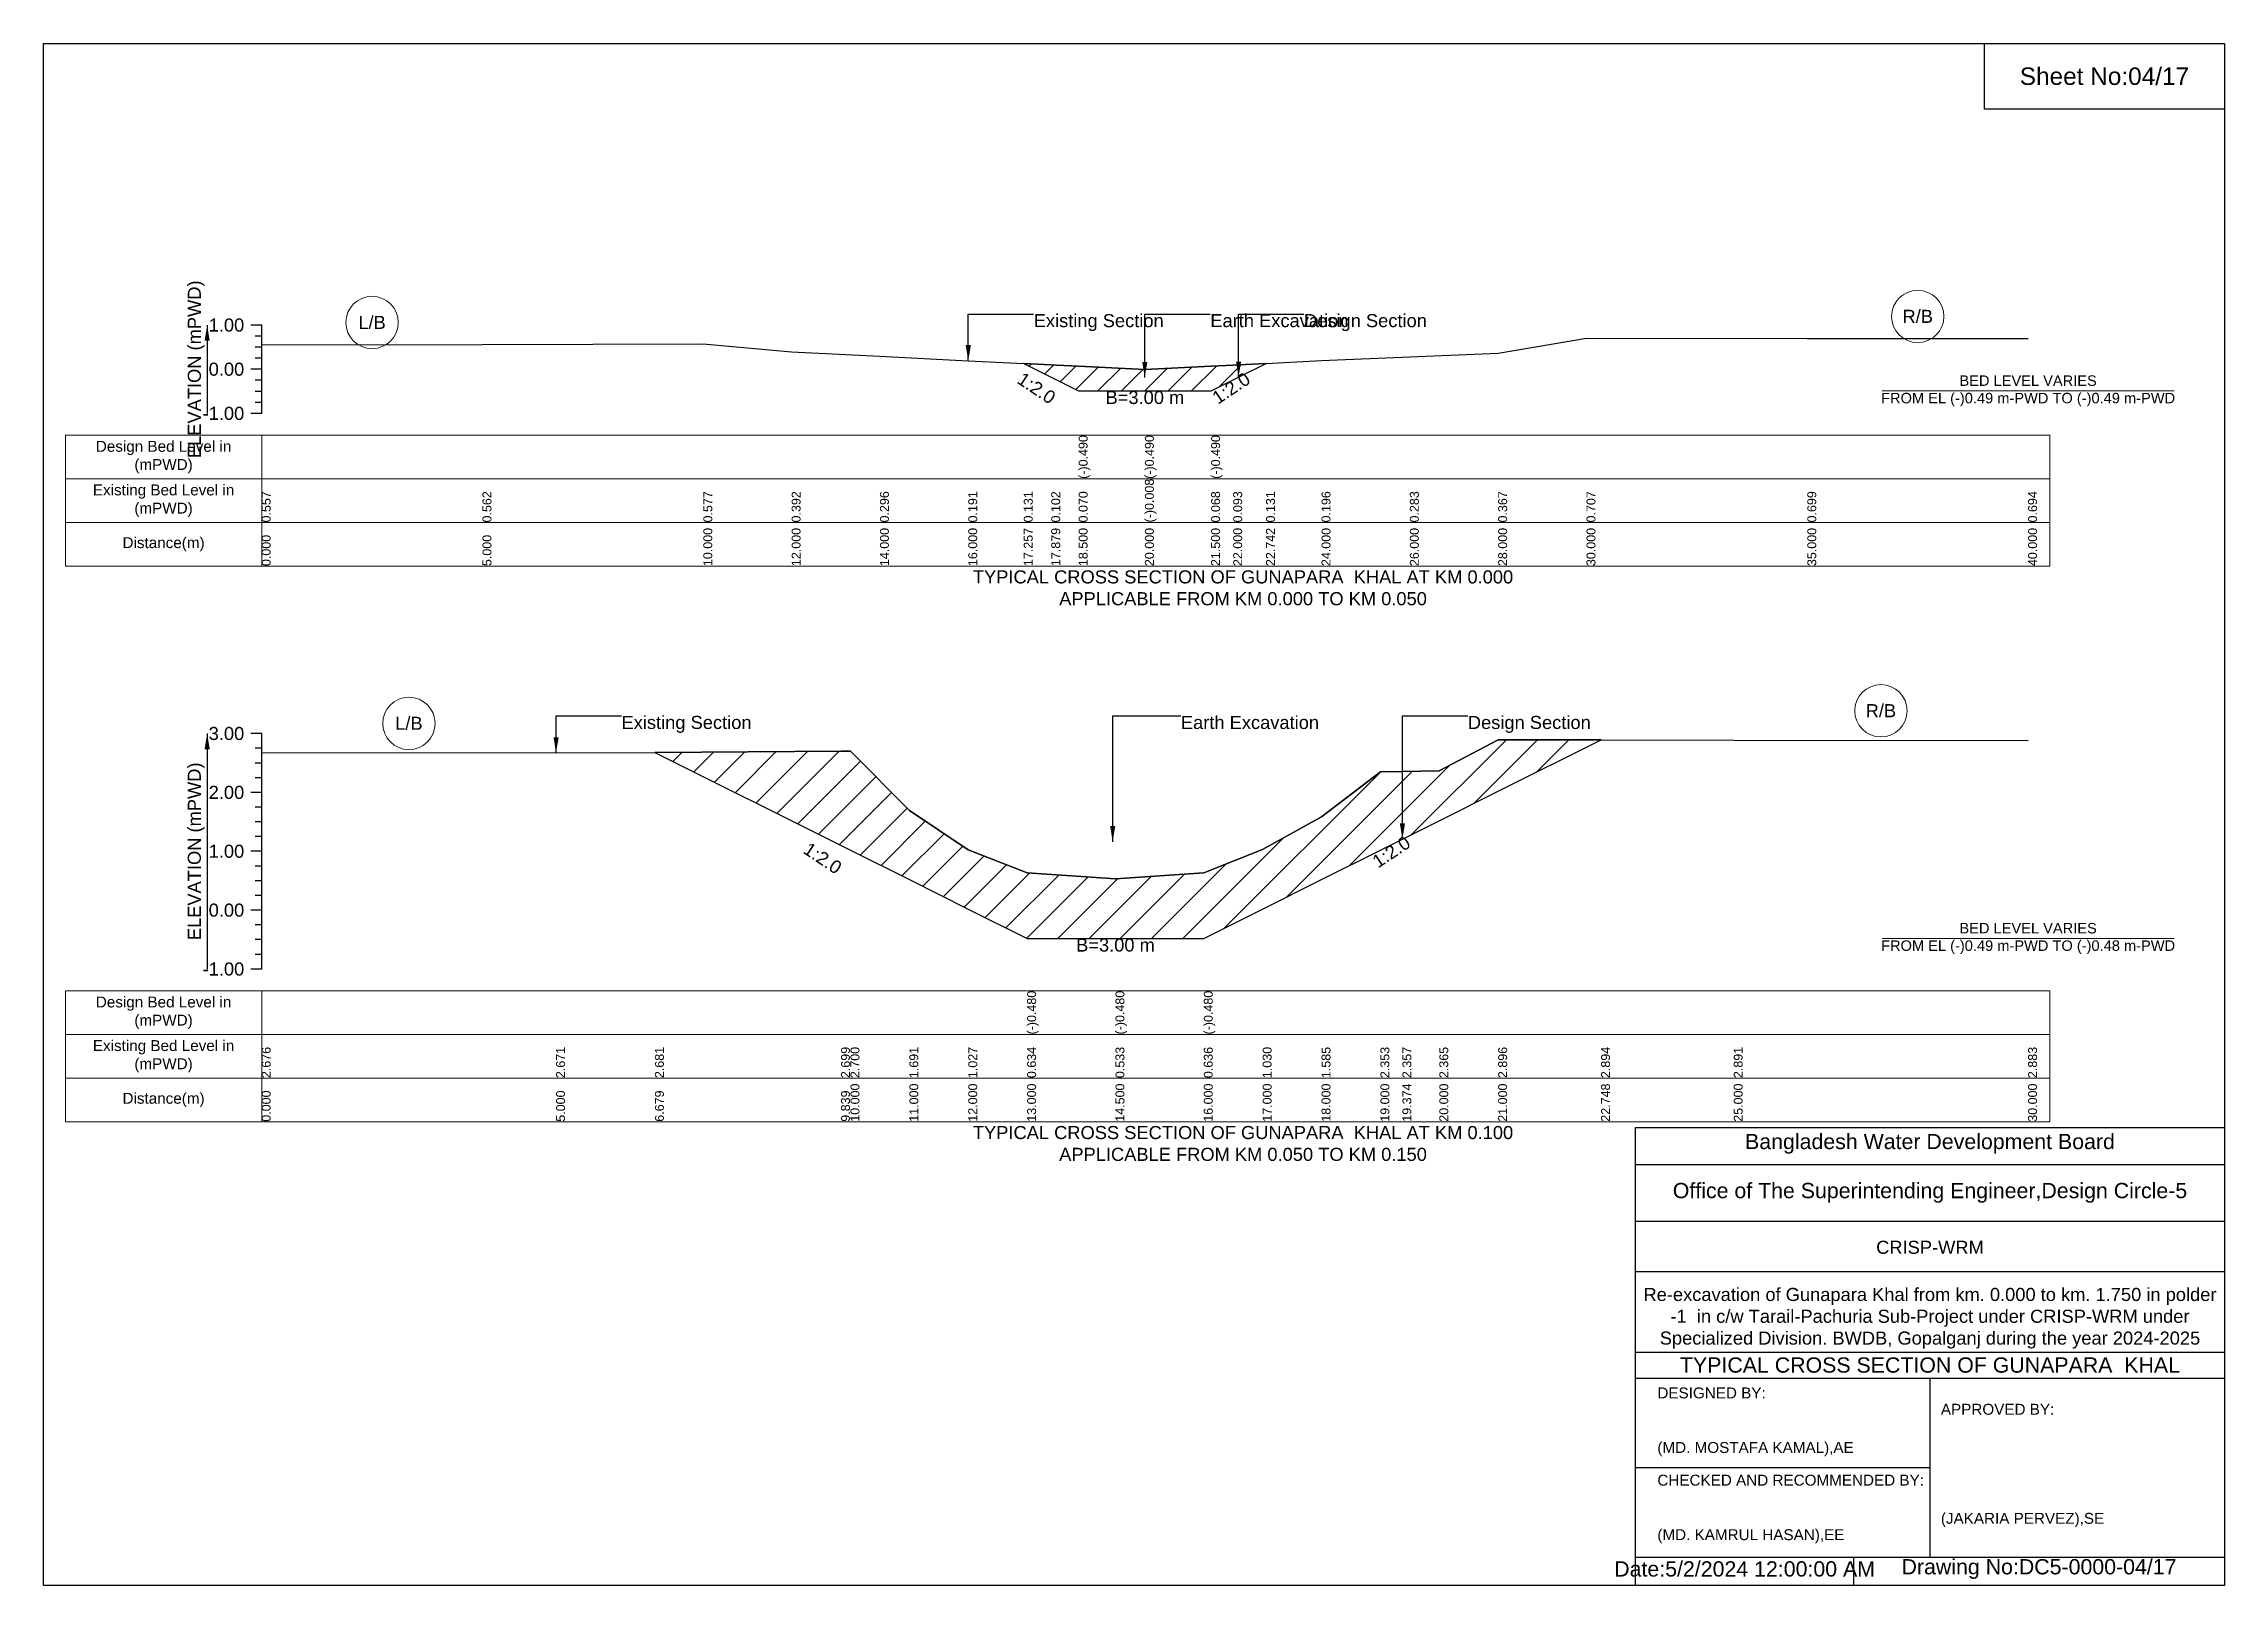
# Model space of a CAD drawing. Header units: inches. Extents: x 91000 to 268000, y -5656 to 171.
# Drawn here: x 130000 to 138000, y -5656 to 0 of the extents above; entities that cross this region are included whole.
import ezdxf

# ---------------------------------------------------------------- set-up
doc = ezdxf.new("R2010")
doc.units = ezdxf.units.IN
doc.header["$LTSCALE"] = 7
doc.header["$MEASUREMENT"] = 0
for name, color, linetype, lineweight in [('Cross section Data Border', 7, 'Continuous', 9), ('Cross Section Labels', 7, 'Continuous', 9), ('Existing_Bed_Level for Xsection', 7, 'Continuous', 25)]:
    doc.layers.add(name, color=color, linetype=linetype, lineweight=lineweight)
doc.styles.get("Standard").update_dxf_attribs({"font": 'arial.ttf'})
doc.dimstyles.get("Standard").update_dxf_attribs({"dimtxt": 0.18, "dimasz": 0.18, "dimexe": 0.18, "dimexo": 0.0625, "dimgap": 0.09, "dimtad": 0, "dimtih": 1, "dimtoh": 1, "dimdec": 4, "dimzin": 0, "dimdsep": 46, "dimtxsty": 'Standard', "dimcen": 0.09, "dimadec": 0, "dimazin": 0, "dimtfac": 1, "dimtdec": 4, "dimtofl": 0, "dimtmove": 0, "dimatfit": 3, "dimfxl": 1, "dimtolj": 1, "dimtzin": 0, "dimarcsym": 0})

msp = doc.modelspace()

# ---------------------------------------------------------------- texts
at = {"attachment_point": 5}
for s, insert, char_height in [('Sheet No:04/17', (137560, -120), 64), ('Bangladesh Water Development Board', (136920, -4036), 56), ('Office of The Superintending Engineer,Design Circle-5', (136920, -4216), 56)]:
    msp.add_mtext(s, dxfattribs=dict(at, insert=insert, char_height=char_height))
for s, insert, char_height, width, attachment_point in [('CRISP-WRM', (136920, -4416), 48, 2240, 5), ('Re-excavation of Gunapara Khal from km. 0.000 to km. 1.750 in polder -1  in c/w Tarail-Pachuria Sub-Project under CRISP-WRM under Specialized Division. BWDB, Gopalganj during the year 2024-2025', (136920, -4676), 48, 2160, 5), ('TYPICAL CROSS SECTION OF GUNAPARA  KHAL', (136920, -4848), 56, 2240, 5), ('DESIGNED BY:^J^J^J(MD. MOSTAFA KAMAL),AE', (135920, -5056), 40, 1120, 4), ('APPROVED BY:^J^J^J^J^J^J(JAKARIA PERVEZ),SE', (136960, -5216), 40, 1120, 4), ('CHECKED AND RECOMMENDED BY:^J^J^J(MD. KAMRUL HASAN),EE', (135920, -5376), 40, 1120, 4), ('Date:5/2/2024 12:00:00 AM', (136240, -5596), 56, 1120, 5), ('Drawing No:DC5-0000-04/17', (137320, -5596), 56, 1760, 5)]:
    msp.add_mtext(s, dxfattribs=dict(insert=insert, char_height=char_height, width=width, attachment_point=attachment_point))
at = {"layer": 'Cross section Data Border', "char_height": 40, "width": 640, "attachment_point": 5}
for s, insert in [('Design Bed Level in (mPWD)', (130440, -1516.7)), ('Existing Bed Level in (mPWD)', (130440, -1676.7)), ('Distance(m)', (130440, -1836.7)), ('Design Bed Level in (mPWD)', (130440, -3555.1)), ('Existing Bed Level in (mPWD)', (130440, -3715.1)), ('Distance(m)', (130440, -3875.1))]:
    msp.add_mtext(s, dxfattribs=dict(at, insert=insert))
at = {"layer": 'Cross Section Labels'}
for s, insert, char_height, attachment_point in [('L/B', (131205, -1023.1), 48, 5), ('Existing Section', (133632, -992.2), 48, 1), ('Earth Excavation', (134280, -992.2), 48, 1), ('Design Section', (134623.6, -992.2), 48, 1), ('R/B', (136875, -1000.9), 48, 5), ('B=3.00 m', (134040, -1274.1), 48, 2), ('BED LEVEL VARIES ^JFROM EL (-)0.49 m-PWD TO (-)0.49 m-PWD', (137280, -1274.1), 38.4, 5), ('TYPICAL CROSS SECTION OF GUNAPARA  KHAL AT KM 0.000^JAPPLICABLE FROM KM 0.000 TO KM 0.050', (134400, -1996.7), 48, 5), ('L/B', (131340, -2493.7), 48, 5), ('Existing Section', (132120, -2466.3), 48, 1), ('Earth Excavation', (134172, -2466.3), 48, 1), ('Design Section', (135224.7, -2466.3), 48, 1), ('R/B', (136740, -2447.5), 48, 5), ('BED LEVEL VARIES ^JFROM EL (-)0.49 m-PWD TO (-)0.48 m-PWD', (137280, -3282.8), 38.4, 5), ('B=3.00 m', (133932, -3282.8), 48, 2), ('TYPICAL CROSS SECTION OF GUNAPARA  KHAL AT KM 0.100^JAPPLICABLE FROM KM 0.050 TO KM 0.150', (134400, -4035.1), 48, 5)]:
    msp.add_mtext(s, dxfattribs=dict(at, insert=insert, char_height=char_height, attachment_point=attachment_point))
at = {"layer": 'Cross Section Labels', "char_height": 48, "attachment_point": 2}
for insert, rotation in [((133655.9, -1244), 326.30993), ((134343.1, -1244), 33.69007), ((132871.3, -2968.4), 326.30993), ((134930.7, -2945.4), 33.69007)]:
    msp.add_mtext('1:2.0', dxfattribs=dict(at, insert=insert, rotation=rotation))
at = {"layer": 'Existing_Bed_Level for Xsection', "rotation": 90}
for s, insert, char_height, attachment_point in [('ELEVATION (mPWD)', (130560, -1194.7), 48, 5), ('(-)0.490', (133797, -1596.7), 32.8, 1), ('(-)0.490', (134040, -1596.7), 32.8, 1), ('(-)0.490', (134283, -1596.7), 32.8, 1), ('(-)0.008', (134040, -1756.7), 32.8, 1), ('0.557', (130800, -1756.7), 32.8, 1), ('0.562', (131610, -1756.7), 32.8, 1), ('0.577', (132420, -1756.7), 32.8, 1), ('0.392', (132744, -1756.7), 32.8, 1), ('0.296', (133068, -1756.7), 32.8, 1), ('0.191', (133392, -1756.7), 32.8, 1), ('0.131', (133595.7, -1756.7), 32.8, 1), ('0.102', (133696.4, -1756.7), 32.8, 1), ('0.070', (133797, -1756.7), 32.8, 1), ('0.068', (134283, -1756.7), 32.8, 1), ('0.093', (134364, -1756.7), 32.8, 1), ('0.131', (134484.3, -1756.7), 32.8, 1), ('0.196', (134688, -1756.7), 32.8, 1), ('0.283', (135012, -1756.7), 32.8, 1), ('0.367', (135336, -1756.7), 32.8, 1), ('0.707', (135660, -1756.7), 32.8, 1), ('0.699', (136470, -1756.7), 32.8, 1), ('0.694', (137280, -1756.7), 32.8, 1), ('0.000', (130800, -1916.7), 32.8, 1), ('5.000', (131610, -1916.7), 32.8, 1), ('10.000', (132420, -1916.7), 32.8, 1), ('12.000', (132744, -1916.7), 32.8, 1), ('14.000', (133068, -1916.7), 32.8, 1), ('16.000', (133392, -1916.7), 32.8, 1), ('17.257', (133595.7, -1916.7), 32.8, 1), ('17.879', (133696.4, -1916.7), 32.8, 1), ('18.500', (133797, -1916.7), 32.8, 1), ('20.000', (134040, -1916.7), 32.8, 1), ('21.500', (134283, -1916.7), 32.8, 1), ('22.000', (134364, -1916.7), 32.8, 1), ('22.742', (134484.3, -1916.7), 32.8, 1), ('24.000', (134688, -1916.7), 32.8, 1), ('26.000', (135012, -1916.7), 32.8, 1), ('28.000', (135336, -1916.7), 32.8, 1), ('30.000', (135660, -1916.7), 32.8, 1), ('35.000', (136470, -1916.7), 32.8, 1), ('40.000', (137280, -1916.7), 32.8, 1), ('ELEVATION (mPWD)', (130560, -2963.1), 48, 5), ('(-)0.480', (133608, -3635.1), 32.8, 1), ('(-)0.480', (133932, -3635.1), 32.8, 1), ('(-)0.480', (134256, -3635.1), 32.8, 1), ('2.676', (130800, -3795.1), 32.8, 1), ('2.671', (131880, -3795.1), 32.8, 1), ('2.681', (132242.6, -3795.1), 32.8, 1), ('2.699', (132925.3, -3795.1), 32.8, 1), ('2.700', (132960, -3795.1), 32.8, 1), ('1.691', (133176, -3795.1), 32.8, 1), ('1.027', (133392, -3795.1), 32.8, 1), ('0.634', (133608, -3795.1), 32.8, 1), ('0.533', (133932, -3795.1), 32.8, 1), ('0.636', (134256, -3795.1), 32.8, 1), ('1.030', (134472, -3795.1), 32.8, 1), ('1.585', (134688, -3795.1), 32.8, 1), ('2.353', (134904, -3795.1), 32.8, 1), ('2.357', (134984.7, -3795.1), 32.8, 1), ('2.365', (135120, -3795.1), 32.8, 1), ('2.896', (135336, -3795.1), 32.8, 1), ('2.894', (135713.5, -3795.1), 32.8, 1), ('2.891', (136200, -3795.1), 32.8, 1), ('2.883', (137280, -3795.1), 32.8, 1), ('10.000', (132960, -3955.1), 32.8, 1), ('11.000', (133176, -3955.1), 32.8, 1), ('12.000', (133392, -3955.1), 32.8, 1), ('13.000', (133608, -3955.1), 32.8, 1), ('14.500', (133932, -3955.1), 32.8, 1), ('16.000', (134256, -3955.1), 32.8, 1), ('17.000', (134472, -3955.1), 32.8, 1), ('18.000', (134688, -3955.1), 32.8, 1), ('19.000', (134904, -3955.1), 32.8, 1), ('19.374', (134984.7, -3955.1), 32.8, 1), ('20.000', (135120, -3955.1), 32.8, 1), ('21.000', (135336, -3955.1), 32.8, 1), ('22.748', (135713.5, -3955.1), 32.8, 1), ('25.000', (136200, -3955.1), 32.8, 1), ('30.000', (137280, -3955.1), 32.8, 1), ('0.000', (130800, -3955.1), 32.8, 1), ('5.000', (131880, -3955.1), 32.8, 1), ('6.679', (132242.6, -3955.1), 32.8, 1), ('9.839', (132925.3, -3955.1), 32.8, 1)]:
    msp.add_mtext(s, dxfattribs=dict(at, insert=insert, char_height=char_height, attachment_point=attachment_point))
at = {"layer": 'Existing_Bed_Level for Xsection', "char_height": 48, "attachment_point": 6}
for s, insert in [('1.00', (130736, -1032.7)), ('0.00', (130736, -1194.7)), ('-1.00', (130736, -1356.7)), ('3.00', (130736, -2531.1)), ('2.00', (130736, -2747.1)), ('1.00', (130736, -2963.1)), ('0.00', (130736, -3179.1)), ('-1.00', (130736, -3395.1))]:
    msp.add_mtext(s, dxfattribs=dict(at, insert=insert))

# ---------------------------------------------------------------- hatches: boundary and pattern name
at = {"layer": 'Existing_Bed_Level for Xsection'}
h = msp.add_hatch(dxfattribs=at)
h.set_pattern_fill('ANSI31', color=256, scale=486, style=0)
h.paths.add_polyline_path([(133595.7, -1173.4), (133696.4, -1223.8), (133716, -1233.6), (133797, -1274.1), (134040, -1274.1), (134283, -1274.1), (134364, -1233.6), (134383.6, -1223.8), (134484.3, -1173.4), (134383.6, -1178.6), (134364, -1179.6), (134283, -1183.7), (134040, -1196), (133797, -1183.4), (133716, -1179.2), (133696.4, -1178.2)])
h = msp.add_hatch(dxfattribs=at)
h.set_pattern_fill('ANSI31', color=256, scale=648, style=0)
h.paths.add_polyline_path([(132242.6, -2600.1), (132925.3, -2941.4), (132960, -2958.8), (133176, -3066.8), (133392, -3174.8), (133608, -3282.8), (133932, -3282.8), (134256, -3282.8), (134472, -3174.8), (134688, -3066.8), (134904, -2958.8), (134984.7, -2918.4), (135120, -2850.8), (135336, -2742.8), (135713.5, -2554.1), (135336, -2553.6), (135120, -2668.3), (134984.7, -2669.9), (134904, -2670.9), (134688, -2836.8), (134472, -2956.6), (134256, -3041.8), (133932, -3064), (133608, -3042.2), (133392, -2957.3), (133176, -2813.9), (132960, -2595.9), (132925.3, -2596.1)])

# ---------------------------------------------------------------- linework, layer by layer
for points in [[(130000, 0), (138000, 0), (138000, -5656), (130000, -5656)], [(137120, 0), (138000, 0), (138000, -240), (137120, -240)]]:
    msp.add_lwpolyline(points, close=True)
for points in [[(135840, -5656), (135840, -3976), (138000, -3976)], [(135840, -4112), (138000, -4112)], [(135840, -4320), (138000, -4320)], [(135840, -4504), (138000, -4504)], [(135840, -4800), (138000, -4800)], [(135840, -4896), (138000, -4896)], [(136920, -4896), (136920, -5552)], [(135840, -5224), (136920, -5224)], [(135840, -5552), (138000, -5552)], [(136640, -5552), (136640, -5656)]]:
    msp.add_lwpolyline(points)
at = {"layer": 'Cross section Data Border'}
for points in [[(130080, -1436.7), (137360, -1436.7), (137360, -1916.7), (130080, -1916.7)], [(130080, -3475.1), (137360, -3475.1), (137360, -3955.1), (130080, -3955.1)]]:
    msp.add_lwpolyline(points, close=True, dxfattribs=at)
for points in [[(130800, -1436.7), (130800, -1916.7)], [(130080, -1596.7), (137360, -1596.7)], [(130080, -1756.7), (137360, -1756.7)], [(130800, -3475.1), (130800, -3955.1)], [(130080, -3635.1), (137360, -3635.1)], [(130080, -3795.1), (137360, -3795.1)]]:
    msp.add_lwpolyline(points, dxfattribs=at)
at = {"layer": 'Cross Section Labels'}
for points in [[(136744.2, -1274.1), (137815.8, -1274.1)], [(136744.2, -3282.8), (137815.8, -3282.8)]]:
    msp.add_lwpolyline(points, dxfattribs=at)
for centre in [(131205, -1023.1), (136875, -1000.9), (131340, -2493.7), (136740, -2447.5)]:
    msp.add_circle(centre, 96, dxfattribs=at)
at = {"layer": 'Existing_Bed_Level for Xsection'}
for points in [[(130800, -1032.7), (130760, -1032.7)], [(130800, -1356.7), (130800, -1194.7), (130800, -1032.7)], [(130800, -1073.2), (130776, -1073.2)], [(130800, -1113.7), (130776, -1113.7)], [(130800, -1104.5), (131610, -1103.7), (132420, -1101.2), (132744, -1131.2), (133068, -1146.8), (133392, -1163.8), (133595.7, -1173.4), (133696.4, -1178.2), (133716, -1179.2), (133797, -1183.4), (133797, -1183.4), (134040, -1196), (134040, -1196), (134283, -1183.7), (134283, -1183.7), (134364, -1179.6), (134383.6, -1178.6), (134484.3, -1173.4), (134688, -1163), (135012, -1148.9), (135336, -1135.2), (135660, -1080.2), (136470, -1081.5), (137280, -1082.3)], [(130800, -1194.7), (130760, -1194.7)], [(130800, -1154.2), (130776, -1154.2)], [(130800, -1235.2), (130776, -1235.2)], [(130800, -1275.7), (130776, -1275.7)], [(130800, -1356.7), (130760, -1356.7)], [(130800, -1316.2), (130776, -1316.2)], [(130800, -2531.1), (130760, -2531.1)], [(130800, -3395.1), (130800, -3179.1), (130800, -2963.1), (130800, -2747.1), (130800, -2531.1)], [(130800, -2601.1), (131880, -2602.2), (132242.6, -2600.1), (132925.3, -2596.1), (132960, -2595.9), (133176, -2813.9), (133392, -2957.3), (133608, -3042.2), (133608, -3042.2), (133932, -3064), (133932, -3064), (134256, -3041.8), (134256, -3041.8), (134472, -2956.6), (134688, -2836.8), (134904, -2670.9), (134984.7, -2669.9), (135120, -2668.3), (135336, -2553.6), (135713.5, -2554.1), (136200, -2554.7), (137280, -2556.4)], [(130800, -2585.1), (130776, -2585.1)], [(130800, -2639.1), (130776, -2639.1)], [(130800, -2693.1), (130776, -2693.1)], [(130800, -2747.1), (130760, -2747.1)], [(130800, -2801.1), (130776, -2801.1)], [(130800, -2855.1), (130776, -2855.1)], [(130800, -2909.1), (130776, -2909.1)], [(130800, -2963.1), (130760, -2963.1)], [(130800, -3017.1), (130776, -3017.1)], [(130800, -3071.1), (130776, -3071.1)], [(130800, -3179.1), (130760, -3179.1)], [(130800, -3125.1), (130776, -3125.1)], [(130800, -3233.1), (130776, -3233.1)], [(130800, -3287.1), (130776, -3287.1)], [(130800, -3341.1), (130776, -3341.1)], [(130800, -3395.1), (130760, -3395.1)]]:
    msp.add_lwpolyline(points, dxfattribs=at)
for points in [[(133595.7, -1173.4), (133696.4, -1223.8), (133716, -1233.6), (133797, -1274.1), (133797, -1274.1), (134040, -1274.1), (134040, -1274.1), (134283, -1274.1), (134283, -1274.1), (134364, -1233.6), (134383.6, -1223.8), (134484.3, -1173.4), (134484.3, -1173.4), (134484.3, -1173.4), (134383.6, -1178.6), (134364, -1179.6), (134283, -1183.7), (134283, -1183.7), (134040, -1196), (134040, -1196), (133797, -1183.4), (133797, -1183.4), (133716, -1179.2), (133696.4, -1178.2)], [(132242.6, -2600.1), (132242.6, -2600.1), (132925.3, -2941.4), (132960, -2958.8), (133176, -3066.8), (133392, -3174.8), (133608, -3282.8), (133608, -3282.8), (133932, -3282.8), (133932, -3282.8), (134256, -3282.8), (134256, -3282.8), (134472, -3174.8), (134688, -3066.8), (134904, -2958.8), (134984.7, -2918.4), (135120, -2850.8), (135336, -2742.8), (135713.5, -2554.1), (135713.5, -2554.1), (135713.5, -2554.1), (135336, -2553.6), (135120, -2668.3), (134984.7, -2669.9), (134904, -2670.9), (134688, -2836.8), (134472, -2956.6), (134256, -3041.8), (134256, -3041.8), (133932, -3064), (133932, -3064), (133608, -3042.2), (133608, -3042.2), (133392, -2957.3), (133176, -2813.9), (132960, -2595.9), (132925.3, -2596.1), (132242.6, -2600.1)]]:
    msp.add_lwpolyline(points, close=True, dxfattribs=at)

msp.set_redraw_order([(e.dxf.handle, doc.entitydb.next_handle()) for e in msp.query("TEXT MTEXT ATTDEF DIMENSION ARC_DIMENSION")])  # texts and dimensions are drawn at this point

# ---------------------------------------------------------------- leaders
at = {"layer": 'Cross Section Labels', "annotation_type": 0, "has_hookline": 1, "hookline_direction": 0}
for points, text_width in [([(133392, -1163.8), (133392, -992.2), (133631.9, -992.2)], 467.2), ([(134039.5, -1225.2), (134039.5, -992.2), (134279.9, -992.2)], 497), ([(134383.6, -1223.8), (134383.6, -992.2), (134623.6, -992.2)], 441.2), ([(131880, -2602.2), (131880, -2466.3), (132119.9, -2466.3)], 467.2), ([(133921.8, -2927.8), (133921.8, -2466.3), (134171.9, -2466.3)], 497), ([(134984.7, -2918.4), (134984.7, -2466.3), (135224.7, -2466.3)], 441.2)]:
    msp.add_leader(points, dimstyle='Standard', override={"dimasz": 57.6}, dxfattribs=dict(at, text_width=text_width))
at = {"layer": 'Existing_Bed_Level for Xsection'}
for points in [[(130600, -1032.7), (130600, -1356.7)], [(130600, -2531.1), (130600, -3395.1)]]:
    msp.add_leader(points, dimstyle='Standard', override={"dimasz": 57.6}, dxfattribs=at)

doc.saveas('drawing.dxf')
